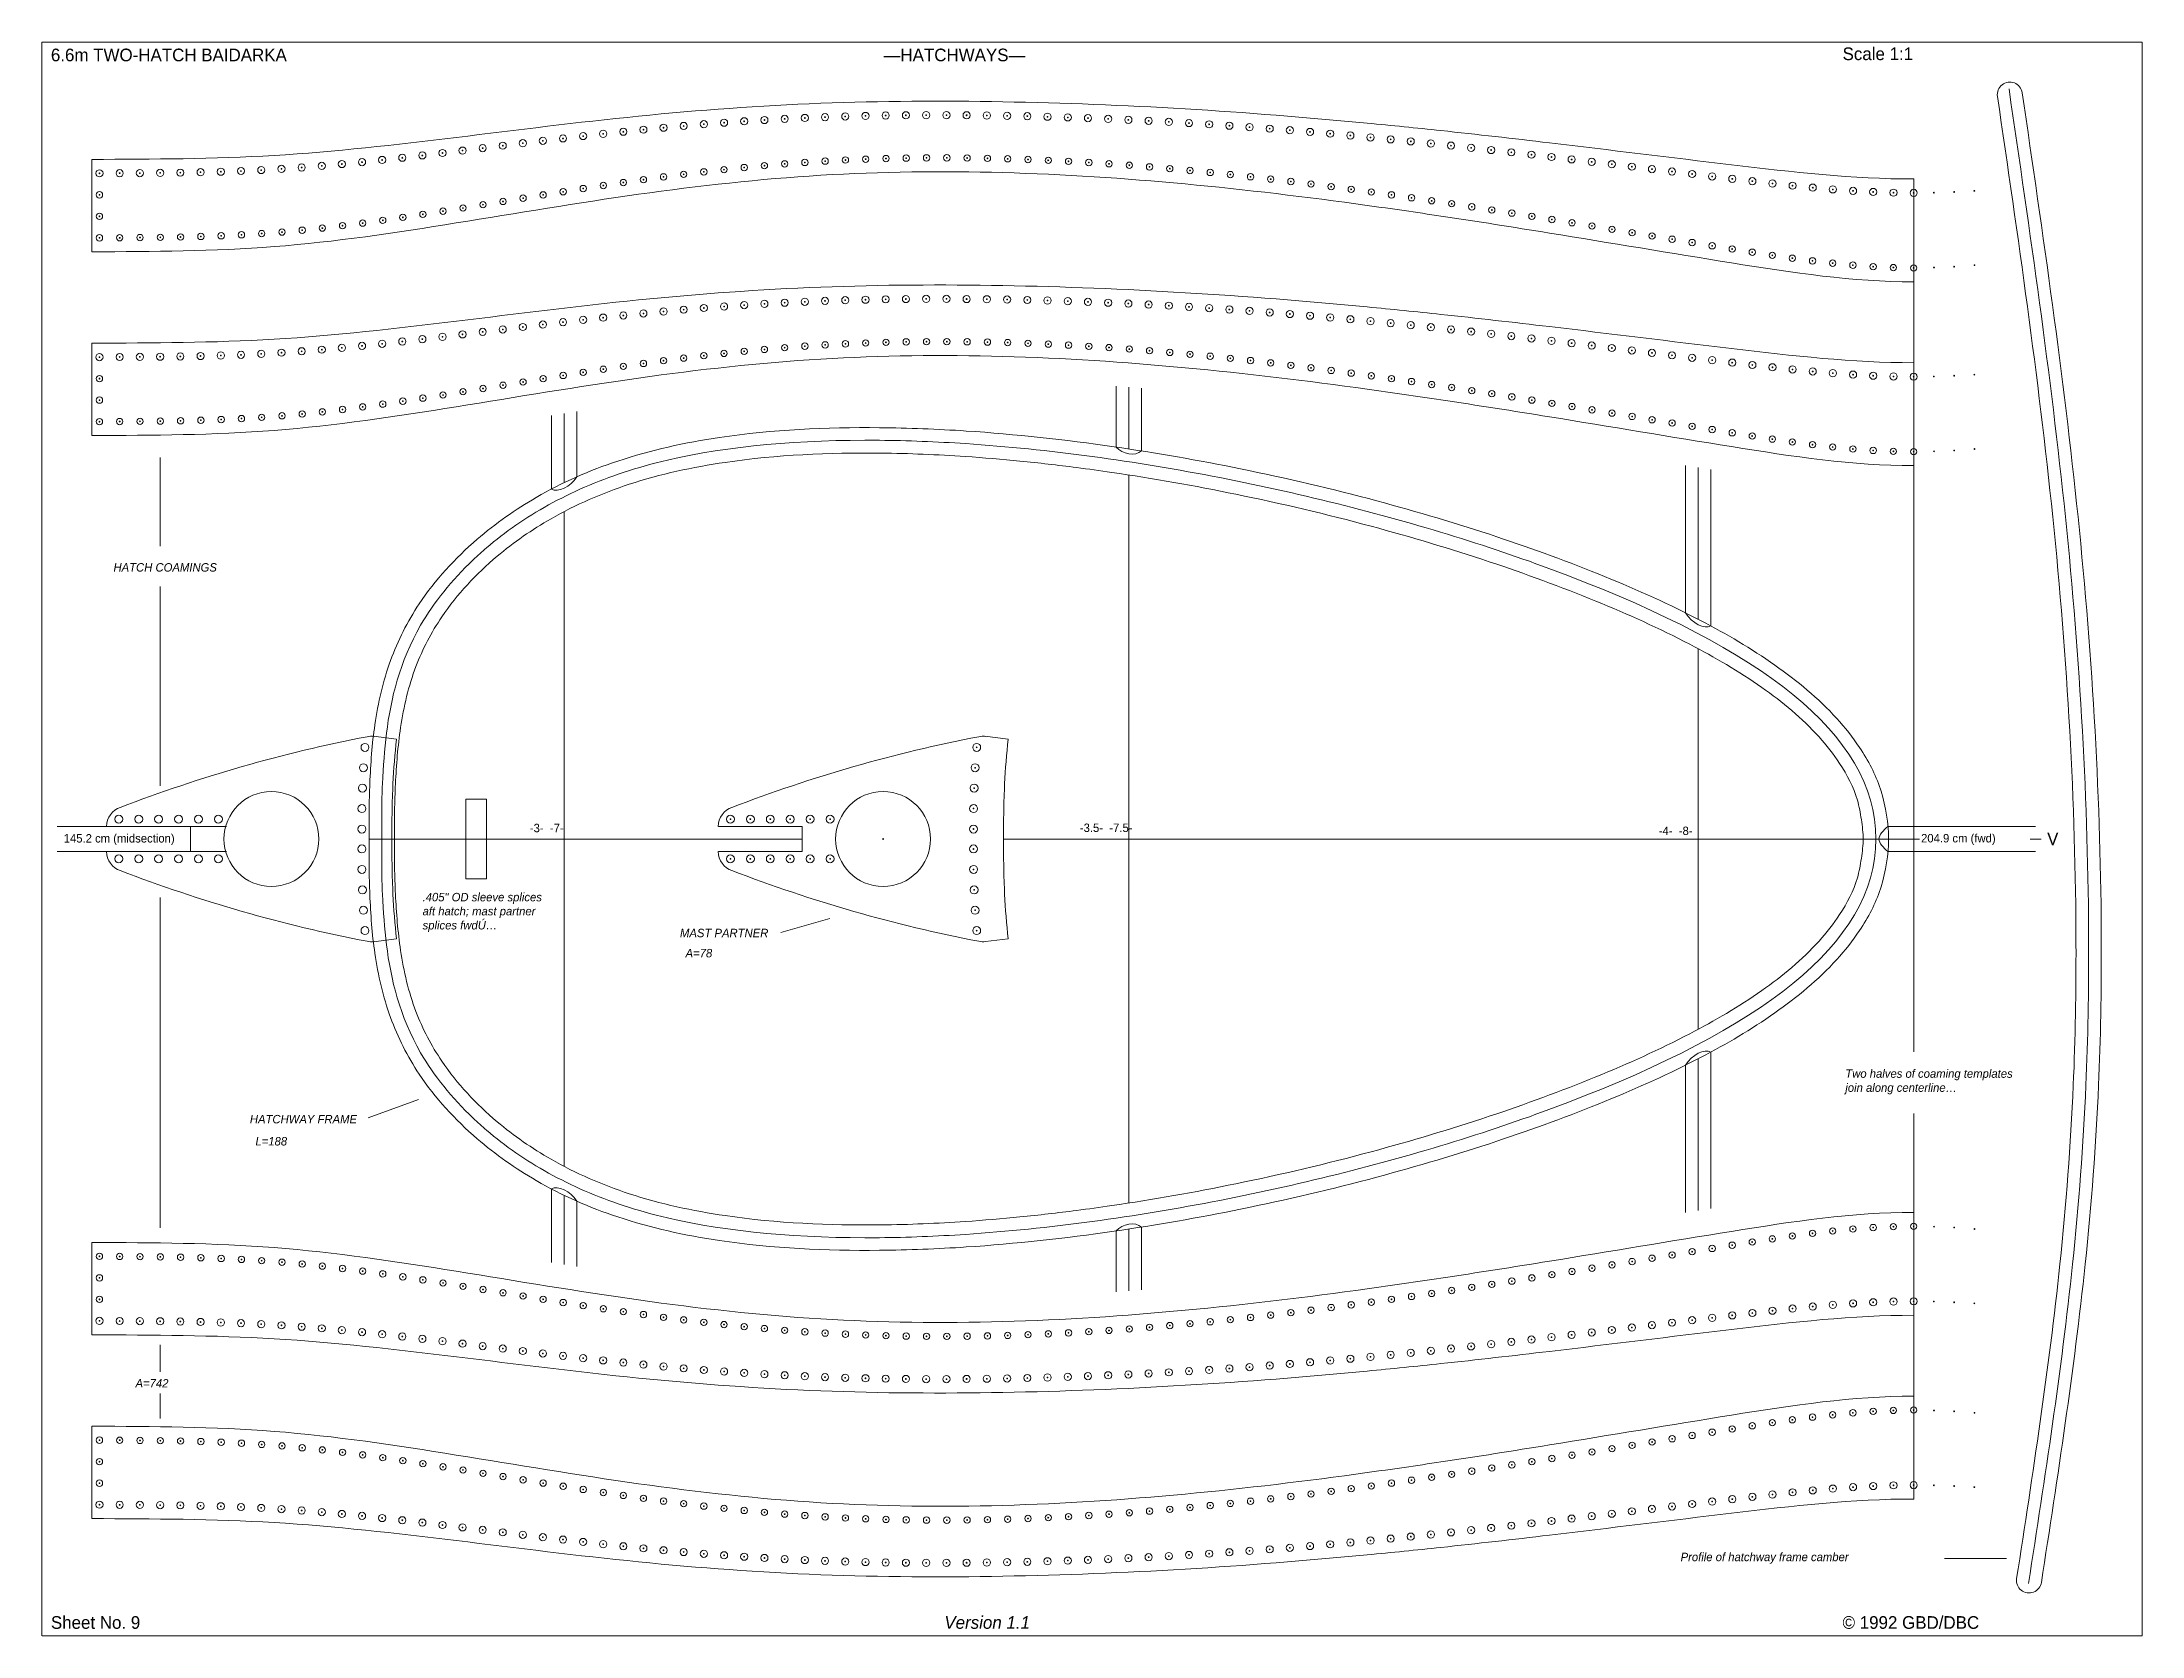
# Model space of a CAD drawing. Header units: inches. Extents: x -17.5 to 24, y -16 to 15.5.
import ezdxf

# ---------------------------------------------------------------- set-up
doc = ezdxf.new("R2010")
doc.units = ezdxf.units.IN
doc.header["$MEASUREMENT"] = 0
for name, color, linetype in [('Centers', 7, 'Continuous'), ('Hatchways', 7, 'Continuous'), ('Partner', 7, 'Continuous'), ('Plan', 7, 'Continuous'), ('Stern', 7, 'Continuous'), ('Stringers', 7, 'Continuous'), ('Text', 7, 'Continuous')]:
    doc.layers.add(name, color=color, linetype=linetype)

msp = doc.modelspace()

# ---------------------------------------------------------------- texts
at = {"layer": 'Partner', "color": 7, "lineweight": 9, "char_height": 0.16667, "attachment_point": 1}
for s, insert, width in [('{\\C7;\\l\\Fplotter|b0|i1|c01|p34;A=78\\P}', (-4.807, -2.397), 1.73304), ('{\\C7;\\l\\Fplotter|b0|i1|c01|p34;L=188\\P}', (-13.307, -6.115), 2.0889), ('{\\C7;\\l\\Fplotter|b0|i1|c01|p34;A=742\\P}', (-15.677, -10.897), 1.08828)]:
    msp.add_mtext(s, dxfattribs=dict(at, insert=insert, width=width))
at = {"layer": 'Plan', "color": 7, "lineweight": 9, "char_height": 0.25, "width": 6.125, "attachment_point": 1}
for s, insert in [('{\\C7;\\l\\Fplotter|b0|i0|c00|p34;\\H1.00x; 6.6m TWO-HATCH BAIDARKA\\P}', (-17.442, 15.394)), ('{\\C7;\\l\\Fplotter|b0|i0|c00|p34;\\H1.00x;Scale 1:1 \\P}', (18.058, 15.417)), ('{\\C7;\\l\\Fplotter|b0|i0|c00|p34; Sheet No. 9\\P}', (-17.442, -15.583)), ('{\\C7;\\l\\Fplotter|b0|i1|c01|p34;Version 1.1\\P}', (0.308, -15.583)), ('{\\C7;\\l\\Fplotter|b0|i0|c00|p34;\\H1.00x;© 1992 GBD/DBC \\P}', (18.058, -15.583))]:
    msp.add_mtext(s, dxfattribs=dict(at, insert=insert))
at = {"layer": 'Plan', "color": 7, "lineweight": 25, "insert": (-0.895, 15.394), "char_height": 0.25, "width": 8.225, "attachment_point": 1}
msp.add_mtext('{\\C7;\\l\\Fplotter|b0|i0|c00|p34;\\H1.00x;—HATCHWAYS—\\P}', dxfattribs=at)
at = {"layer": 'Stern', "color": 7, "lineweight": 9, "char_height": 0.16667, "attachment_point": 1}
for s, insert, width in [('{\\C7;\\l\\Fplotter|b0|i0|c00|p34;-3-  -7-\\P}', (-7.884, 0.075), 1.46562), ('{\\C7;\\l\\Fplotter|b0|i0|c00|p34;\\H1.00x;-3.5-  -7.5-\\P}', (2.985, 0.08), 1.99934), ('{\\C7;\\l\\Fplotter|b0|i0|c00|p34;\\H1.00x;-4-  -8-\\P}', (14.425, 0.02), 1.61154)]:
    msp.add_mtext(s, dxfattribs=dict(at, insert=insert, width=width))
at = {"layer": 'Text', "color": 7, "lineweight": 9, "attachment_point": 1}
for s, insert, char_height, width in [('{\\C7;\\l\\Fplotter|b0|i1|c01|p34;HATCH COAMINGS\\P}', (-16.112, 5.226), 0.16667, 3.10625), ('{\\C7;\\l\\Fplotter|b0|i0|c00|p34;145.2 cm (midsection)\\P}', (-17.096, -0.128), 0.16667, 3.24443), ('{\\C7;\\l\\Fplotter|b0|i0|c00|p34;\\H1.00x; 204.9 cm (fwd)\\P}', (19.547, -0.126), 0.16667, 2.3254), ('{\\C7;\\l\\Fplotter|b0|i0|c00|p34;\\H1.00x;V\\P}', (22.1, -0.097), 0.25, 0.28908), ('{\\C7;\\l\\Fplotter|b0|i1|c01|p34;.405" OD sleeve splices aft hatch; mast partner splices fwdÚ… \\P}', (-10.004, -1.29), 0.16667, 2.58125), ('{\\C7;\\l\\Fplotter|b0|i1|c01|p34;MAST PARTNER\\P}', (-4.917, -1.999), 0.16667, 2.64688), ('{\\C7;\\l\\Fplotter|b0|i1|c01|p34;\\H1.00x;Two halves of coaming templates join along centerline…\\P}', (18.112, -4.777), 0.16667, 3.44734), ('{\\C7;\\l\\Fplotter|b0|i1|c01|p34;\\H1.00x;HATCHWAY FRAME\\P}', (-13.417, -5.678), 0.16667, 2.77813), ('{\\C7;\\l\\Fplotter|b0|i1|c01|p34;Profile of hatchway frame camber\\P}', (14.857, -14.33), 0.16667, 6.02185)]:
    msp.add_mtext(s, dxfattribs=dict(at, insert=insert, char_height=char_height, width=width))

# ---------------------------------------------------------------- linework, layer by layer
at = {"layer": 'Centers', "color": 7, "lineweight": 9}
for p, q in [((-9.149, 0.562), (-8.744, 0.562)), ((-9.149, -0.225), (-9.149, 0.562)), ((-10.561, -0.225), (-11.061, -0.226)), ((-9.149, -0.225), (-9.149, -1.012)), ((-9.149, -1.012), (-8.744, -1.012))]:
    msp.add_line(p, q, dxfattribs=at)
for centre in [(-6.435, 13.71), (-6.037, 13.752), (-5.64, 13.793), (-5.242, 13.831), (-4.844, 13.866), (-4.445, 13.9), (-4.046, 13.93), (-3.648, 13.958), (-3.249, 13.983), (-2.849, 14.005), (-2.45, 14.024), (-2.051, 14.04), (-1.651, 14.054), (-1.251, 14.064), (-0.852, 14.072), (-0.452, 14.077), (-0.052, 14.079), (0.348, 14.079), (0.747, 14.077), (1.147, 14.073), (1.547, 14.066), (1.947, 14.058), (2.346, 14.048), (2.746, 14.035), (3.145, 14.021), (3.545, 14.005), (3.944, 13.987), (4.344, 13.968), (4.743, 13.946), (5.142, 13.923), (5.541, 13.898), (5.94, 13.871), (6.339, 13.842), (6.737, 13.812), (7.136, 13.781), (7.534, 13.748), (7.933, 13.713), (-10.008, 13.284), (-9.611, 13.331), (-9.214, 13.379), (-8.817, 13.428), (-8.42, 13.476), (-8.023, 13.525), (-7.626, 13.573), (-7.229, 13.62), (-6.832, 13.666), (8.331, 13.677), (8.729, 13.639), (9.127, 13.601), (9.524, 13.561), (9.922, 13.519), (10.32, 13.477), (10.717, 13.434), (11.114, 13.39), (11.512, 13.345), (11.909, 13.299), (-16.39, 12.93), (-15.99, 12.932), (-15.59, 12.934), (-15.19, 12.938), (-14.791, 12.943), (-14.391, 12.951), (-13.991, 12.962), (-13.592, 12.976), (-13.192, 12.994), (-12.793, 13.017), (-12.394, 13.045), (-11.996, 13.077), (-11.598, 13.113), (-11.2, 13.152), (-10.802, 13.194), (-10.405, 13.238), (-5.242, 12.859), (-4.844, 12.91), (-4.446, 12.958), (-4.047, 13.003), (-3.648, 13.044), (-3.249, 13.082), (-2.849, 13.116), (-2.449, 13.145), (-2.049, 13.171), (-1.648, 13.192), (-1.248, 13.209), (-0.847, 13.222), (-0.446, 13.23), (-0.045, 13.235), (0.356, 13.236), (0.757, 13.233), (1.159, 13.227), (1.559, 13.217), (1.96, 13.203), (2.361, 13.186), (2.762, 13.167), (3.162, 13.144), (3.562, 13.118), (3.962, 13.089), (4.362, 13.057), (4.762, 13.023), (5.161, 12.986), (5.561, 12.947), (5.959, 12.905), (6.358, 12.862), (12.306, 13.252), (12.703, 13.205), (13.1, 13.157), (13.497, 13.109), (13.894, 13.061), (14.291, 13.013), (14.687, 12.965), (15.084, 12.916), (15.481, 12.868), (-16.39, 12.505), (-7.622, 12.503), (-7.226, 12.566), (-6.83, 12.629), (-6.433, 12.689), (-6.036, 12.748), (-5.639, 12.805), (6.757, 12.816), (7.155, 12.768), (7.553, 12.719), (7.951, 12.667), (8.348, 12.614), (8.746, 12.56), (9.143, 12.504), (9.54, 12.447), (15.878, 12.821), (16.275, 12.774), (16.672, 12.729), (17.07, 12.686), (17.468, 12.647), (17.866, 12.612), (18.265, 12.583), (18.664, 12.562), (19.064, 12.548), (19.463, 12.543), (19.863, 12.548), (20.263, 12.562), (20.662, 12.583), (-16.39, 12.08), (-10.394, 12.059), (-9.998, 12.119), (-9.601, 12.182), (-9.205, 12.245), (-8.809, 12.31), (-8.414, 12.374), (-8.018, 12.439), (9.937, 12.388), (10.333, 12.329), (10.73, 12.268), (11.126, 12.206), (11.522, 12.144), (11.918, 12.081), (-16.39, 11.655), (-15.989, 11.657), (-15.588, 11.66), (-15.187, 11.665), (-14.786, 11.672), (-14.385, 11.682), (-13.984, 11.696), (-13.583, 11.715), (-13.183, 11.739), (-12.783, 11.769), (-12.383, 11.806), (-11.984, 11.848), (-11.586, 11.895), (-11.188, 11.946), (-10.791, 12.001), (12.314, 12.017), (12.71, 11.953), (13.106, 11.888), (13.502, 11.823), (13.898, 11.757), (14.293, 11.692), (14.689, 11.627), (15.085, 11.562), (15.481, 11.498), (15.877, 11.434), (16.273, 11.371), (16.669, 11.31), (17.066, 11.252), (17.464, 11.2), (17.862, 11.154), (18.262, 11.115), (18.662, 11.086), (19.062, 11.067), (19.463, 11.06), (19.864, 11.067), (20.265, 11.086), (20.665, 11.115), (-2.849, 10.373), (-2.45, 10.392), (-2.051, 10.409), (-1.651, 10.422), (-1.251, 10.432), (-0.852, 10.44), (-0.452, 10.445), (-0.052, 10.448), (0.348, 10.448), (0.747, 10.445), (1.147, 10.441), (1.547, 10.435), (1.947, 10.426), (2.346, 10.416), (2.746, 10.404), (3.145, 10.389), (3.545, 10.373), (-7.229, 9.988), (-6.832, 10.034), (-6.435, 10.078), (-6.037, 10.121), (-5.64, 10.161), (-5.242, 10.199), (-4.844, 10.235), (-4.445, 10.268), (-4.046, 10.298), (-3.648, 10.326), (-3.249, 10.351), (3.944, 10.356), (4.344, 10.336), (4.743, 10.314), (5.142, 10.291), (5.541, 10.266), (5.94, 10.239), (6.339, 10.211), (6.737, 10.181), (7.136, 10.149), (7.534, 10.116), (7.933, 10.081), (8.331, 10.045), (8.729, 10.008), (9.127, 9.969), (-10.802, 9.562), (-10.405, 9.606), (-10.008, 9.652), (-9.611, 9.699), (-9.214, 9.747), (-8.817, 9.796), (-8.42, 9.845), (-8.023, 9.893), (-7.626, 9.941), (-2.049, 9.539), (-1.648, 9.56), (-1.248, 9.577), (-0.847, 9.59), (-0.446, 9.599), (-0.045, 9.603), (0.356, 9.604), (0.757, 9.601), (1.159, 9.595), (1.559, 9.585), (1.96, 9.571), (2.361, 9.555), (9.524, 9.929), (9.922, 9.888), (10.32, 9.845), (10.717, 9.802), (11.114, 9.758), (11.512, 9.713), (11.909, 9.667), (12.306, 9.62), (12.703, 9.573), (-16.39, 9.298), (-15.99, 9.3), (-15.59, 9.302), (-15.19, 9.306), (-14.791, 9.311), (-14.391, 9.319), (-13.991, 9.33), (-13.592, 9.344), (-13.192, 9.363), (-12.793, 9.386), (-12.394, 9.413), (-11.996, 9.445), (-11.598, 9.481), (-11.2, 9.52), (-5.639, 9.173), (-5.242, 9.227), (-4.844, 9.278), (-4.446, 9.326), (-4.047, 9.371), (-3.648, 9.412), (-3.249, 9.45), (-2.849, 9.484), (-2.449, 9.514), (2.762, 9.535), (3.162, 9.512), (3.562, 9.486), (3.962, 9.457), (4.362, 9.425), (4.762, 9.391), (5.161, 9.354), (5.561, 9.315), (5.959, 9.274), (6.358, 9.23), (6.757, 9.184), (7.155, 9.136), (13.1, 9.526), (13.497, 9.478), (13.894, 9.43), (14.291, 9.381), (14.687, 9.333), (15.084, 9.285), (15.481, 9.237), (15.878, 9.189), (16.275, 9.142), (-16.39, 8.873), (-8.414, 8.742), (-8.018, 8.807), (-7.622, 8.871), (-7.226, 8.935), (-6.83, 8.997), (-6.433, 9.058), (-6.036, 9.116), (7.553, 9.087), (7.951, 9.035), (8.348, 8.982), (8.746, 8.928), (9.143, 8.872), (9.54, 8.815), (9.937, 8.756), (16.672, 9.097), (17.07, 9.054), (17.468, 9.015), (17.866, 8.98), (18.265, 8.952), (18.664, 8.93), (19.064, 8.916), (19.463, 8.911), (19.863, 8.916), (20.263, 8.93), (20.662, 8.952), (-16.39, 8.448), (-11.188, 8.314), (-10.791, 8.369), (-10.394, 8.427), (-9.998, 8.488), (-9.601, 8.55), (-9.205, 8.614), (-8.809, 8.678), (10.333, 8.697), (10.73, 8.636), (11.126, 8.575), (11.522, 8.512), (11.918, 8.449), (12.314, 8.385), (12.71, 8.321), (-16.39, 8.023), (-15.989, 8.025), (-15.588, 8.028), (-15.187, 8.033), (-14.786, 8.04), (-14.385, 8.05), (-13.984, 8.064), (-13.583, 8.083), (-13.183, 8.107), (-12.783, 8.138), (-12.383, 8.174), (-11.984, 8.216), (-11.586, 8.263), (13.106, 8.256), (13.502, 8.191), (13.898, 8.126), (14.293, 8.06), (14.689, 7.995), (15.085, 7.93), (15.481, 7.866), (15.877, 7.802), (16.273, 7.739), (16.669, 7.678), (17.066, 7.621), (17.464, 7.568), (17.862, 7.522), (18.262, 7.483), (20.665, 7.483), (18.662, 7.454), (19.062, 7.435), (19.463, 7.429), (19.864, 7.435), (20.265, 7.454), (0.946, 1.586), (0.915, 1.183), (0.896, 0.78), (-3.92, 0.167), (-3.526, 0.167), (-3.132, 0.167), (-2.739, 0.167), (-2.345, 0.167), (-1.951, 0.167), (0.885, 0.376), (-0.903, -0.225), (0.883, -0.028)]:
    msp.add_circle(centre, 0.00787, dxfattribs=at)
at = {"layer": 'Centers', "color": 7, "lineweight": 9, "extrusion": (0, 0, -1)}
for centre in [(-0.883, -0.422), (3.92, -0.617), (3.526, -0.617), (3.132, -0.617), (2.739, -0.617), (2.345, -0.617), (1.951, -0.617), (-0.885, -0.826), (-0.896, -1.23), (-0.915, -1.633), (-0.946, -2.036), (-19.062, -7.885), (-19.463, -7.879), (-19.864, -7.885), (-15.877, -8.252), (-16.273, -8.189), (-16.669, -8.128), (-17.066, -8.071), (-17.464, -8.018), (-17.862, -7.972), (-18.262, -7.933), (-18.662, -7.904), (-20.265, -7.904), (-20.665, -7.933), (16.39, -8.473), (15.989, -8.475), (15.588, -8.478), (15.187, -8.483), (14.786, -8.49), (14.385, -8.5), (13.984, -8.514), (13.583, -8.533), (13.183, -8.557), (12.783, -8.588), (12.383, -8.624), (11.984, -8.666), (11.586, -8.713), (-13.106, -8.706), (-13.502, -8.641), (-13.898, -8.576), (-14.293, -8.51), (-14.689, -8.445), (-15.085, -8.38), (-15.481, -8.316), (16.39, -8.898), (11.188, -8.764), (10.791, -8.819), (10.394, -8.877), (9.998, -8.938), (9.601, -9), (9.205, -9.064), (8.809, -9.128), (-10.73, -9.086), (-11.126, -9.025), (-11.522, -8.962), (-11.918, -8.899), (-12.314, -8.835), (-12.71, -8.771), (16.39, -9.323), (8.414, -9.192), (8.018, -9.257), (7.622, -9.321), (7.226, -9.385), (6.83, -9.447), (6.433, -9.508), (-7.553, -9.537), (-7.951, -9.485), (-8.348, -9.432), (-8.746, -9.378), (-9.143, -9.322), (-9.54, -9.265), (-9.937, -9.206), (-10.333, -9.147), (-16.672, -9.547), (-17.07, -9.504), (-17.468, -9.465), (-17.866, -9.43), (-18.265, -9.402), (-18.664, -9.38), (-19.064, -9.366), (-19.463, -9.361), (-19.863, -9.366), (-20.263, -9.38), (-20.662, -9.402), (16.39, -9.748), (15.99, -9.75), (15.59, -9.752), (15.19, -9.756), (14.791, -9.761), (14.391, -9.769), (13.991, -9.78), (13.592, -9.794), (13.192, -9.813), (12.793, -9.836), (12.394, -9.863), (11.996, -9.895), (11.598, -9.931), (6.036, -9.566), (5.639, -9.623), (5.242, -9.677), (4.844, -9.728), (4.446, -9.776), (4.047, -9.821), (3.648, -9.862), (3.249, -9.9), (2.849, -9.934), (2.449, -9.964), (-3.162, -9.962), (-3.562, -9.936), (-3.962, -9.907), (-4.362, -9.875), (-4.762, -9.841), (-5.161, -9.804), (-5.561, -9.765), (-5.959, -9.724), (-6.358, -9.68), (-6.757, -9.634), (-7.155, -9.586), (-13.497, -9.928), (-13.894, -9.88), (-14.291, -9.831), (-14.687, -9.783), (-15.084, -9.735), (-15.481, -9.687), (-15.878, -9.639), (-16.275, -9.592), (11.2, -9.97), (10.802, -10.012), (10.405, -10.056), (10.008, -10.102), (9.611, -10.149), (9.214, -10.197), (8.817, -10.246), (8.42, -10.295), (8.023, -10.343), (2.049, -9.989), (1.648, -10.01), (1.248, -10.027), (0.847, -10.04), (0.446, -10.049), (0.045, -10.053), (-0.356, -10.054), (-0.757, -10.051), (-1.159, -10.045), (-1.559, -10.035), (-1.96, -10.021), (-2.361, -10.005), (-2.762, -9.985), (-9.524, -10.379), (-9.922, -10.338), (-10.32, -10.295), (-10.717, -10.252), (-11.114, -10.208), (-11.512, -10.163), (-11.909, -10.117), (-12.306, -10.07), (-12.703, -10.023), (-13.1, -9.976), (7.626, -10.391), (7.229, -10.438), (6.832, -10.484), (6.435, -10.528), (6.037, -10.571), (5.64, -10.611), (5.242, -10.649), (4.844, -10.685), (4.445, -10.718), (4.046, -10.748), (3.648, -10.776), (-4.344, -10.786), (-4.743, -10.764), (-5.142, -10.741), (-5.541, -10.716), (-5.94, -10.689), (-6.339, -10.661), (-6.737, -10.631), (-7.136, -10.599), (-7.534, -10.566), (-7.933, -10.531), (-8.331, -10.495), (-8.729, -10.458), (-9.127, -10.419), (3.249, -10.801), (2.849, -10.823), (2.45, -10.842), (2.051, -10.859), (1.651, -10.872), (1.251, -10.882), (0.852, -10.89), (0.452, -10.895), (0.052, -10.898), (-0.348, -10.898), (-0.747, -10.895), (-1.147, -10.891), (-1.547, -10.885), (-1.947, -10.876), (-2.346, -10.866), (-2.746, -10.854), (-3.145, -10.839), (-3.545, -10.823), (-3.944, -10.806), (-17.862, -11.604), (-18.262, -11.565), (-18.662, -11.536), (-19.062, -11.517), (-19.463, -11.51), (-19.864, -11.517), (-20.265, -11.536), (-20.665, -11.565), (-15.085, -12.012), (-15.481, -11.948), (-15.877, -11.884), (-16.273, -11.821), (-16.669, -11.76), (-17.066, -11.702), (-17.464, -11.65), (16.39, -12.105), (15.989, -12.107), (15.588, -12.11), (15.187, -12.115), (14.786, -12.122), (14.385, -12.132), (13.984, -12.146), (13.583, -12.165), (13.183, -12.189), (12.783, -12.219), (12.383, -12.256), (11.984, -12.298), (11.586, -12.345), (11.188, -12.396), (10.791, -12.451), (-12.71, -12.403), (-13.106, -12.338), (-13.502, -12.273), (-13.898, -12.207), (-14.293, -12.142), (-14.689, -12.077), (16.39, -12.53), (10.394, -12.509), (9.998, -12.569), (9.601, -12.632), (9.205, -12.695), (8.809, -12.76), (8.414, -12.824), (-9.937, -12.838), (-10.333, -12.779), (-10.73, -12.718), (-11.126, -12.656), (-11.522, -12.594), (-11.918, -12.531), (-12.314, -12.467), (16.39, -12.955), (8.018, -12.889), (7.622, -12.953), (7.226, -13.016), (6.83, -13.079), (6.433, -13.139), (6.036, -13.198), (5.639, -13.255), (-6.757, -13.266), (-7.155, -13.218), (-7.553, -13.169), (-7.951, -13.117), (-8.348, -13.064), (-8.746, -13.01), (-9.143, -12.954), (-9.54, -12.897), (-15.878, -13.271), (-16.275, -13.224), (-16.672, -13.179), (-17.07, -13.136), (-17.468, -13.097), (-17.866, -13.062), (-18.265, -13.033), (-18.664, -13.012), (-19.064, -12.998), (-19.463, -12.993), (-19.863, -12.998), (-20.263, -13.012), (-20.662, -13.033), (16.39, -13.38), (15.99, -13.382), (15.59, -13.384), (15.19, -13.388), (14.791, -13.393), (14.391, -13.401), (13.991, -13.412), (13.592, -13.426), (13.192, -13.444), (12.793, -13.467), (12.394, -13.495), (11.996, -13.527), (11.598, -13.563), (11.2, -13.602), (10.802, -13.644), (10.405, -13.688), (5.242, -13.309), (4.844, -13.36), (4.446, -13.408), (4.047, -13.453), (3.648, -13.494), (3.249, -13.532), (2.849, -13.566), (2.449, -13.595), (2.049, -13.621), (1.648, -13.642), (1.248, -13.659), (0.847, -13.672), (0.446, -13.68), (0.045, -13.685), (-0.356, -13.686), (-0.757, -13.683), (-1.159, -13.677), (-1.559, -13.667), (-1.96, -13.653), (-2.361, -13.636), (-2.762, -13.617), (-3.162, -13.594), (-3.562, -13.568), (-3.962, -13.539), (-4.362, -13.507), (-4.762, -13.473), (-5.161, -13.436), (-5.561, -13.397), (-5.959, -13.355), (-6.358, -13.312), (-12.306, -13.702), (-12.703, -13.655), (-13.1, -13.607), (-13.497, -13.559), (-13.894, -13.511), (-14.291, -13.463), (-14.687, -13.415), (-15.084, -13.366), (-15.481, -13.318), (10.008, -13.734), (9.611, -13.781), (9.214, -13.829), (8.817, -13.878), (8.42, -13.926), (8.023, -13.975), (7.626, -14.023), (7.229, -14.07), (6.832, -14.116), (-8.729, -14.089), (-9.127, -14.051), (-9.524, -14.011), (-9.922, -13.969), (-10.32, -13.927), (-10.717, -13.884), (-11.114, -13.84), (-11.512, -13.795), (-11.909, -13.749), (6.435, -14.16), (6.037, -14.202), (5.64, -14.243), (5.242, -14.281), (4.844, -14.316), (4.445, -14.35), (4.046, -14.38), (3.648, -14.408), (3.249, -14.433), (2.849, -14.455), (2.45, -14.474), (2.051, -14.49), (1.651, -14.504), (1.251, -14.514), (0.852, -14.522), (0.452, -14.527), (0.052, -14.529), (-0.348, -14.529), (-0.747, -14.527), (-1.147, -14.523), (-1.547, -14.516), (-1.947, -14.508), (-2.346, -14.498), (-2.746, -14.485), (-3.145, -14.471), (-3.545, -14.455), (-3.944, -14.437), (-4.344, -14.418), (-4.743, -14.396), (-5.142, -14.373), (-5.541, -14.348), (-5.94, -14.321), (-6.339, -14.292), (-6.737, -14.262), (-7.136, -14.231), (-7.534, -14.198), (-7.933, -14.163), (-8.331, -14.127)]:
    msp.add_circle(centre, 0.00787, dxfattribs=at)
at = {"layer": 'Hatchways', "color": 7, "lineweight": 9}
for p, q in [((-16.537, 13.205), (-16.537, 11.379)), ((19.463, 12.818), (19.463, 10.785)), ((19.463, 10.785), (19.463, -4.433)), ((-16.537, 9.574), (-16.537, 7.747)), ((19.463, -11.235), (19.463, -5.652)), ((-16.537, -10.024), (-16.537, -8.197)), ((19.463, -13.268), (19.463, -11.235)), ((-16.537, -13.655), (-16.537, -11.829))]:
    msp.add_line(p, q, dxfattribs=at)
at = {"layer": 'Hatchways', "color": 7, "lineweight": 9, "extrusion": (0, 0, -1)}
for centre, radius in [((2.051, 14.04), 0.0709), ((1.651, 14.054), 0.0709), ((1.251, 14.064), 0.0709), ((0.852, 14.072), 0.0709), ((0.452, 14.077), 0.0709), ((0.052, 14.079), 0.0709), ((-0.348, 14.079), 0.0709), ((-0.747, 14.077), 0.0709), ((-1.147, 14.073), 0.0709), ((-1.547, 14.066), 0.0709), ((-1.947, 14.058), 0.0709), ((-2.346, 14.048), 0.0709), ((6.832, 13.666), 0.0709), ((6.435, 13.71), 0.0709), ((6.037, 13.752), 0.0709), ((5.64, 13.793), 0.0709), ((5.242, 13.831), 0.0709), ((4.844, 13.866), 0.0709), ((4.445, 13.9), 0.0709), ((4.046, 13.93), 0.0709), ((3.648, 13.958), 0.0709), ((3.249, 13.983), 0.0709), ((2.849, 14.005), 0.0709), ((2.45, 14.024), 0.0709), ((-2.746, 14.035), 0.0709), ((-3.145, 14.021), 0.0709), ((-3.545, 14.005), 0.0709), ((-3.944, 13.987), 0.0709), ((-4.344, 13.968), 0.0709), ((-4.743, 13.946), 0.0709), ((-5.142, 13.923), 0.0709), ((-5.541, 13.898), 0.0709), ((-5.94, 13.871), 0.0709), ((-6.339, 13.842), 0.0709), ((-6.737, 13.812), 0.0709), ((-7.136, 13.781), 0.0709), ((-7.534, 13.748), 0.0709), ((-7.933, 13.713), 0.0709), ((-8.331, 13.677), 0.0709), ((-8.729, 13.639), 0.0709), ((10.405, 13.238), 0.0709), ((10.008, 13.284), 0.0709), ((9.611, 13.331), 0.0709), ((9.214, 13.379), 0.0709), ((8.817, 13.428), 0.0709), ((8.42, 13.476), 0.0709), ((8.023, 13.525), 0.0709), ((7.626, 13.573), 0.0709), ((7.229, 13.62), 0.0709), ((0.847, 13.222), 0.063), ((0.446, 13.23), 0.063), ((0.045, 13.235), 0.063), ((-0.356, 13.236), 0.063), ((-0.757, 13.233), 0.063), ((-1.159, 13.227), 0.063), ((-9.127, 13.601), 0.0709), ((-9.524, 13.561), 0.0709), ((-9.922, 13.519), 0.0709), ((-10.32, 13.477), 0.0709), ((-10.717, 13.434), 0.0709), ((-11.114, 13.39), 0.0709), ((-11.512, 13.345), 0.0709), ((-11.909, 13.299), 0.0709), ((-12.306, 13.252), 0.0709), ((16.39, 12.93), 0.0709), ((15.99, 12.932), 0.0709), ((15.59, 12.934), 0.0709), ((15.19, 12.938), 0.0709), ((14.791, 12.943), 0.0709), ((14.391, 12.951), 0.0709), ((13.991, 12.962), 0.0709), ((13.592, 12.976), 0.0709), ((13.192, 12.994), 0.0709), ((12.793, 13.017), 0.0709), ((12.394, 13.045), 0.0709), ((11.996, 13.077), 0.0709), ((11.598, 13.113), 0.0709), ((11.2, 13.152), 0.0709), ((10.802, 13.194), 0.0709), ((5.639, 12.805), 0.063), ((5.242, 12.859), 0.063), ((4.844, 12.91), 0.063), ((4.446, 12.958), 0.063), ((4.047, 13.003), 0.063), ((3.648, 13.044), 0.063), ((3.249, 13.082), 0.063), ((2.849, 13.116), 0.063), ((2.449, 13.145), 0.063), ((2.049, 13.171), 0.063), ((1.648, 13.192), 0.063), ((1.248, 13.209), 0.063), ((-1.559, 13.217), 0.063), ((-1.96, 13.203), 0.063), ((-2.361, 13.186), 0.063), ((-2.762, 13.167), 0.063), ((-3.162, 13.144), 0.063), ((-3.562, 13.118), 0.063), ((-3.962, 13.089), 0.063), ((-4.362, 13.057), 0.063), ((-4.762, 13.023), 0.063), ((-5.161, 12.986), 0.063), ((-5.561, 12.947), 0.063), ((-5.959, 12.905), 0.063), ((-6.358, 12.862), 0.063), ((-6.757, 12.816), 0.063), ((-12.703, 13.205), 0.0709), ((-13.1, 13.157), 0.0709), ((-13.497, 13.109), 0.0709), ((-13.894, 13.061), 0.0709), ((-14.291, 13.013), 0.0709), ((-14.687, 12.965), 0.0709), ((-15.084, 12.916), 0.0709), ((-15.481, 12.868), 0.0709), ((-15.878, 12.821), 0.0709), ((16.39, 12.505), 0.063), ((8.018, 12.439), 0.063), ((7.622, 12.503), 0.063), ((7.226, 12.566), 0.063), ((6.83, 12.629), 0.063), ((6.433, 12.689), 0.063), ((6.036, 12.748), 0.063), ((-7.155, 12.768), 0.063), ((-7.553, 12.719), 0.063), ((-7.951, 12.667), 0.063), ((-8.348, 12.614), 0.063), ((-8.746, 12.56), 0.063), ((-9.143, 12.504), 0.063), ((-9.54, 12.447), 0.063), ((-9.937, 12.388), 0.063), ((-16.275, 12.774), 0.0709), ((-16.672, 12.729), 0.0709), ((-17.07, 12.686), 0.0709), ((-17.468, 12.647), 0.0709), ((-17.866, 12.612), 0.0709), ((-18.265, 12.583), 0.0709), ((-18.664, 12.562), 0.0709), ((-19.064, 12.548), 0.0709), ((16.39, 12.08), 0.063), ((10.791, 12.001), 0.063), ((10.394, 12.059), 0.063), ((9.998, 12.119), 0.063), ((9.601, 12.182), 0.063), ((9.205, 12.245), 0.063), ((8.809, 12.31), 0.063), ((8.414, 12.374), 0.063), ((-10.333, 12.329), 0.063), ((-10.73, 12.268), 0.063), ((-11.126, 12.206), 0.063), ((-11.522, 12.144), 0.063), ((-11.918, 12.081), 0.063), ((-12.314, 12.017), 0.063), ((16.39, 11.655), 0.063), ((15.989, 11.657), 0.063), ((15.588, 11.66), 0.063), ((15.187, 11.665), 0.063), ((14.786, 11.672), 0.063), ((14.385, 11.682), 0.063), ((13.984, 11.696), 0.063), ((13.583, 11.715), 0.063), ((13.183, 11.739), 0.063), ((12.783, 11.769), 0.063), ((12.383, 11.806), 0.063), ((11.984, 11.848), 0.063), ((11.586, 11.895), 0.063), ((11.188, 11.946), 0.063), ((-12.71, 11.953), 0.063), ((-13.106, 11.888), 0.063), ((-13.502, 11.823), 0.063), ((-13.898, 11.757), 0.063), ((-14.293, 11.692), 0.063), ((-14.689, 11.627), 0.063), ((-15.085, 11.562), 0.063), ((-15.481, 11.498), 0.063), ((-15.877, 11.434), 0.063), ((-16.273, 11.371), 0.063), ((-16.669, 11.31), 0.063), ((-17.066, 11.252), 0.063), ((-17.464, 11.2), 0.063), ((-17.862, 11.154), 0.063), ((-18.262, 11.115), 0.063), ((-18.662, 11.086), 0.063), ((-19.062, 11.067), 0.063), ((3.648, 10.326), 0.0709), ((3.249, 10.351), 0.0709), ((2.849, 10.373), 0.0709), ((2.45, 10.392), 0.0709), ((2.051, 10.409), 0.0709), ((1.651, 10.422), 0.0709), ((1.251, 10.432), 0.0709), ((0.852, 10.44), 0.0709), ((0.452, 10.445), 0.0709), ((0.052, 10.448), 0.0709), ((-0.348, 10.448), 0.0709), ((-0.747, 10.445), 0.0709), ((-1.147, 10.441), 0.0709), ((-1.547, 10.435), 0.0709), ((-1.947, 10.426), 0.0709), ((-2.346, 10.416), 0.0709), ((-2.746, 10.404), 0.0709), ((-3.145, 10.389), 0.0709), ((-3.545, 10.373), 0.0709), ((-3.944, 10.356), 0.0709), ((-4.344, 10.336), 0.0709), ((-4.743, 10.314), 0.0709), ((8.023, 9.893), 0.0709), ((7.626, 9.941), 0.0709), ((7.229, 9.988), 0.0709), ((6.832, 10.034), 0.0709), ((6.435, 10.078), 0.0709), ((6.037, 10.121), 0.0709), ((5.64, 10.161), 0.0709), ((5.242, 10.199), 0.0709), ((4.844, 10.235), 0.0709), ((4.445, 10.268), 0.0709), ((4.046, 10.298), 0.0709), ((-5.142, 10.291), 0.0709), ((-5.541, 10.266), 0.0709), ((-5.94, 10.239), 0.0709), ((-6.339, 10.211), 0.0709), ((-6.737, 10.181), 0.0709), ((-7.136, 10.149), 0.0709), ((-7.534, 10.116), 0.0709), ((-7.933, 10.081), 0.0709), ((-8.331, 10.045), 0.0709), ((-8.729, 10.008), 0.0709), ((-9.127, 9.969), 0.0709), ((-9.524, 9.929), 0.0709), ((11.598, 9.481), 0.0709), ((11.2, 9.52), 0.0709), ((10.802, 9.562), 0.0709), ((10.405, 9.606), 0.0709), ((10.008, 9.652), 0.0709), ((9.611, 9.699), 0.0709), ((9.214, 9.747), 0.0709), ((8.817, 9.796), 0.0709), ((8.42, 9.845), 0.0709), ((2.849, 9.484), 0.063), ((2.449, 9.514), 0.063), ((2.049, 9.539), 0.063), ((1.648, 9.56), 0.063), ((1.248, 9.577), 0.063), ((0.847, 9.59), 0.063), ((0.446, 9.599), 0.063), ((0.045, 9.603), 0.063), ((-0.356, 9.604), 0.063), ((-0.757, 9.601), 0.063), ((-1.159, 9.595), 0.063), ((-1.559, 9.585), 0.063), ((-1.96, 9.571), 0.063), ((-2.361, 9.555), 0.063), ((-2.762, 9.535), 0.063), ((-3.162, 9.512), 0.063), ((-3.562, 9.486), 0.063), ((-9.922, 9.888), 0.0709), ((-10.32, 9.845), 0.0709), ((-10.717, 9.802), 0.0709), ((-11.114, 9.758), 0.0709), ((-11.512, 9.713), 0.0709), ((-11.909, 9.667), 0.0709), ((-12.306, 9.62), 0.0709), ((-12.703, 9.573), 0.0709), ((-13.1, 9.526), 0.0709), ((-13.497, 9.478), 0.0709), ((16.39, 9.298), 0.0709), ((15.99, 9.3), 0.0709), ((15.59, 9.302), 0.0709), ((15.19, 9.306), 0.0709), ((14.791, 9.311), 0.0709), ((14.391, 9.319), 0.0709), ((13.991, 9.33), 0.0709), ((13.592, 9.344), 0.0709), ((13.192, 9.363), 0.0709), ((12.793, 9.386), 0.0709), ((12.394, 9.413), 0.0709), ((11.996, 9.445), 0.0709), ((6.036, 9.116), 0.063), ((5.639, 9.173), 0.063), ((5.242, 9.227), 0.063), ((4.844, 9.278), 0.063), ((4.446, 9.326), 0.063), ((4.047, 9.371), 0.063), ((3.648, 9.412), 0.063), ((3.249, 9.45), 0.063), ((-3.962, 9.457), 0.063), ((-4.362, 9.425), 0.063), ((-4.762, 9.391), 0.063), ((-5.161, 9.354), 0.063), ((-5.561, 9.315), 0.063), ((-5.959, 9.274), 0.063), ((-6.358, 9.23), 0.063), ((-6.757, 9.184), 0.063), ((-7.155, 9.136), 0.063), ((-7.553, 9.087), 0.063), ((-13.894, 9.43), 0.0709), ((-14.291, 9.381), 0.0709), ((-14.687, 9.333), 0.0709), ((-15.084, 9.285), 0.0709), ((-15.481, 9.237), 0.0709), ((-15.878, 9.189), 0.0709), ((-16.275, 9.142), 0.0709), ((-16.672, 9.097), 0.0709), ((16.39, 8.873), 0.063), ((8.809, 8.678), 0.063), ((8.414, 8.742), 0.063), ((8.018, 8.807), 0.063), ((7.622, 8.871), 0.063), ((7.226, 8.935), 0.063), ((6.83, 8.997), 0.063), ((6.433, 9.058), 0.063), ((-7.951, 9.035), 0.063), ((-8.348, 8.982), 0.063), ((-8.746, 8.928), 0.063), ((-9.143, 8.872), 0.063), ((-9.54, 8.815), 0.063), ((-9.937, 8.756), 0.063), ((-10.333, 8.697), 0.063), ((-17.07, 9.054), 0.0709), ((-17.468, 9.015), 0.0709), ((-17.866, 8.98), 0.0709), ((-18.265, 8.952), 0.0709), ((-18.664, 8.93), 0.0709), ((-19.064, 8.916), 0.0709), ((16.39, 8.448), 0.063), ((11.586, 8.263), 0.063), ((11.188, 8.314), 0.063), ((10.791, 8.369), 0.063), ((10.394, 8.427), 0.063), ((9.998, 8.488), 0.063), ((9.601, 8.55), 0.063), ((9.205, 8.614), 0.063), ((-10.73, 8.636), 0.063), ((-11.126, 8.575), 0.063), ((-11.522, 8.512), 0.063), ((-11.918, 8.449), 0.063), ((-12.314, 8.385), 0.063), ((-12.71, 8.321), 0.063), ((-13.106, 8.256), 0.063), ((16.39, 8.023), 0.063), ((15.989, 8.025), 0.063), ((15.588, 8.028), 0.063), ((15.187, 8.033), 0.063), ((14.786, 8.04), 0.063), ((14.385, 8.05), 0.063), ((13.984, 8.064), 0.063), ((13.583, 8.083), 0.063), ((13.183, 8.107), 0.063), ((12.783, 8.138), 0.063), ((12.383, 8.174), 0.063), ((11.984, 8.216), 0.063), ((-13.502, 8.191), 0.063), ((-13.898, 8.126), 0.063), ((-14.293, 8.06), 0.063), ((-14.689, 7.995), 0.063), ((-15.085, 7.93), 0.063), ((-15.481, 7.866), 0.063), ((-15.877, 7.802), 0.063), ((-16.273, 7.739), 0.063), ((-16.669, 7.678), 0.063), ((-17.066, 7.621), 0.063), ((-17.464, 7.568), 0.063), ((-17.862, 7.522), 0.063), ((-18.262, 7.483), 0.063), ((-18.662, 7.454), 0.063), ((-19.062, 7.435), 0.063), ((-19.463, -7.879), 0.063), ((-19.463, -9.361), 0.0709), ((-19.463, -11.51), 0.063), ((-19.463, -12.993), 0.0709)]:
    msp.add_circle(centre, radius, dxfattribs=at)
at = {"layer": 'Hatchways', "color": 7, "lineweight": 9}
for centre, radius in [((19.463, 12.543), 0.0709), ((19.463, 11.06), 0.063), ((19.463, 8.911), 0.0709), ((19.463, 7.429), 0.063), ((18.262, -7.933), 0.063), ((18.662, -7.904), 0.063), ((19.062, -7.885), 0.063), ((15.481, -8.316), 0.063), ((15.877, -8.252), 0.063), ((16.273, -8.189), 0.063), ((16.669, -8.128), 0.063), ((17.066, -8.071), 0.063), ((17.464, -8.018), 0.063), ((17.862, -7.972), 0.063), ((-16.39, -8.473), 0.063), ((-15.989, -8.475), 0.063), ((-15.588, -8.478), 0.063), ((-15.187, -8.483), 0.063), ((-14.786, -8.49), 0.063), ((-14.385, -8.5), 0.063), ((-13.984, -8.514), 0.063), ((-13.583, -8.533), 0.063), ((-13.183, -8.557), 0.063), ((-12.783, -8.588), 0.063), ((-12.383, -8.624), 0.063), ((-11.984, -8.666), 0.063), ((-11.586, -8.713), 0.063), ((-11.188, -8.764), 0.063), ((12.71, -8.771), 0.063), ((13.106, -8.706), 0.063), ((13.502, -8.641), 0.063), ((13.898, -8.576), 0.063), ((14.293, -8.51), 0.063), ((14.689, -8.445), 0.063), ((15.085, -8.38), 0.063), ((-16.39, -8.898), 0.063), ((-10.791, -8.819), 0.063), ((-10.394, -8.877), 0.063), ((-9.998, -8.938), 0.063), ((-9.601, -9), 0.063), ((-9.205, -9.064), 0.063), ((-8.809, -9.128), 0.063), ((-8.414, -9.192), 0.063), ((10.333, -9.147), 0.063), ((10.73, -9.086), 0.063), ((11.126, -9.025), 0.063), ((11.522, -8.962), 0.063), ((11.918, -8.899), 0.063), ((12.314, -8.835), 0.063), ((-16.39, -9.323), 0.063), ((-8.018, -9.257), 0.063), ((-7.622, -9.321), 0.063), ((-7.226, -9.385), 0.063), ((-6.83, -9.447), 0.063), ((-6.433, -9.508), 0.063), ((-6.036, -9.566), 0.063), ((7.155, -9.586), 0.063), ((7.553, -9.537), 0.063), ((7.951, -9.485), 0.063), ((8.348, -9.432), 0.063), ((8.746, -9.378), 0.063), ((9.143, -9.322), 0.063), ((9.54, -9.265), 0.063), ((9.937, -9.206), 0.063), ((16.275, -9.592), 0.0709), ((16.672, -9.547), 0.0709), ((17.07, -9.504), 0.0709), ((17.468, -9.465), 0.0709), ((17.866, -9.43), 0.0709), ((18.265, -9.402), 0.0709), ((18.664, -9.38), 0.0709), ((19.064, -9.366), 0.0709), ((-16.39, -9.748), 0.0709), ((-15.99, -9.75), 0.0709), ((-15.59, -9.752), 0.0709), ((-15.19, -9.756), 0.0709), ((-14.791, -9.761), 0.0709), ((-14.391, -9.769), 0.0709), ((-13.991, -9.78), 0.0709), ((-13.592, -9.794), 0.0709), ((-13.192, -9.813), 0.0709), ((-12.793, -9.836), 0.0709), ((-12.394, -9.863), 0.0709), ((-11.996, -9.895), 0.0709), ((-11.598, -9.931), 0.0709), ((-11.2, -9.97), 0.0709), ((-10.802, -10.012), 0.0709), ((-5.639, -9.623), 0.063), ((-5.242, -9.677), 0.063), ((-4.844, -9.728), 0.063), ((-4.446, -9.776), 0.063), ((-4.047, -9.821), 0.063), ((-3.648, -9.862), 0.063), ((-3.249, -9.9), 0.063), ((-2.849, -9.934), 0.063), ((-2.449, -9.964), 0.063), ((-2.049, -9.989), 0.063), ((-1.648, -10.01), 0.063), ((1.96, -10.021), 0.063), ((2.361, -10.005), 0.063), ((2.762, -9.985), 0.063), ((3.162, -9.962), 0.063), ((3.562, -9.936), 0.063), ((3.962, -9.907), 0.063), ((4.362, -9.875), 0.063), ((4.762, -9.841), 0.063), ((5.161, -9.804), 0.063), ((5.561, -9.765), 0.063), ((5.959, -9.724), 0.063), ((6.358, -9.68), 0.063), ((6.757, -9.634), 0.063), ((12.703, -10.023), 0.0709), ((13.1, -9.976), 0.0709), ((13.497, -9.928), 0.0709), ((13.894, -9.88), 0.0709), ((14.291, -9.831), 0.0709), ((14.687, -9.783), 0.0709), ((15.084, -9.735), 0.0709), ((15.481, -9.687), 0.0709), ((15.878, -9.639), 0.0709), ((-10.405, -10.056), 0.0709), ((-10.008, -10.102), 0.0709), ((-9.611, -10.149), 0.0709), ((-9.214, -10.197), 0.0709), ((-8.817, -10.246), 0.0709), ((-8.42, -10.295), 0.0709), ((-8.023, -10.343), 0.0709), ((-7.626, -10.391), 0.0709), ((-7.229, -10.438), 0.0709), ((-1.248, -10.027), 0.063), ((-0.847, -10.04), 0.063), ((-0.446, -10.049), 0.063), ((-0.045, -10.053), 0.063), ((0.356, -10.054), 0.063), ((0.757, -10.051), 0.063), ((1.159, -10.045), 0.063), ((1.559, -10.035), 0.063), ((9.127, -10.419), 0.0709), ((9.524, -10.379), 0.0709), ((9.922, -10.338), 0.0709), ((10.32, -10.295), 0.0709), ((10.717, -10.252), 0.0709), ((11.114, -10.208), 0.0709), ((11.512, -10.163), 0.0709), ((11.909, -10.117), 0.0709), ((12.306, -10.07), 0.0709), ((-6.832, -10.484), 0.0709), ((-6.435, -10.528), 0.0709), ((-6.037, -10.571), 0.0709), ((-5.64, -10.611), 0.0709), ((-5.242, -10.649), 0.0709), ((-4.844, -10.685), 0.0709), ((-4.445, -10.718), 0.0709), ((-4.046, -10.748), 0.0709), ((-3.648, -10.776), 0.0709), ((-3.249, -10.801), 0.0709), ((-2.849, -10.823), 0.0709), ((-2.45, -10.842), 0.0709), ((-2.051, -10.859), 0.0709), ((2.746, -10.854), 0.0709), ((3.145, -10.839), 0.0709), ((3.545, -10.823), 0.0709), ((3.944, -10.806), 0.0709), ((4.344, -10.786), 0.0709), ((4.743, -10.764), 0.0709), ((5.142, -10.741), 0.0709), ((5.541, -10.716), 0.0709), ((5.94, -10.689), 0.0709), ((6.339, -10.661), 0.0709), ((6.737, -10.631), 0.0709), ((7.136, -10.599), 0.0709), ((7.534, -10.566), 0.0709), ((7.933, -10.531), 0.0709), ((8.331, -10.495), 0.0709), ((8.729, -10.458), 0.0709), ((-1.651, -10.872), 0.0709), ((-1.251, -10.882), 0.0709), ((-0.852, -10.89), 0.0709), ((-0.452, -10.895), 0.0709), ((-0.052, -10.898), 0.0709), ((0.348, -10.898), 0.0709), ((0.747, -10.895), 0.0709), ((1.147, -10.891), 0.0709), ((1.547, -10.885), 0.0709), ((1.947, -10.876), 0.0709), ((2.346, -10.866), 0.0709), ((17.464, -11.65), 0.063), ((17.862, -11.604), 0.063), ((18.262, -11.565), 0.063), ((18.662, -11.536), 0.063), ((19.062, -11.517), 0.063), ((14.689, -12.077), 0.063), ((15.085, -12.012), 0.063), ((15.481, -11.948), 0.063), ((15.877, -11.884), 0.063), ((16.273, -11.821), 0.063), ((16.669, -11.76), 0.063), ((17.066, -11.702), 0.063), ((-16.39, -12.105), 0.063), ((-15.989, -12.107), 0.063), ((-15.588, -12.11), 0.063), ((-15.187, -12.115), 0.063), ((-14.786, -12.122), 0.063), ((-14.385, -12.132), 0.063), ((-13.984, -12.146), 0.063), ((-13.583, -12.165), 0.063), ((-13.183, -12.189), 0.063), ((-12.783, -12.219), 0.063), ((-12.383, -12.256), 0.063), ((-11.984, -12.298), 0.063), ((-11.586, -12.345), 0.063), ((-11.188, -12.396), 0.063), ((-10.791, -12.451), 0.063), ((-10.394, -12.509), 0.063), ((12.314, -12.467), 0.063), ((12.71, -12.403), 0.063), ((13.106, -12.338), 0.063), ((13.502, -12.273), 0.063), ((13.898, -12.207), 0.063), ((14.293, -12.142), 0.063), ((-16.39, -12.53), 0.063), ((-9.998, -12.569), 0.063), ((-9.601, -12.632), 0.063), ((-9.205, -12.695), 0.063), ((-8.809, -12.76), 0.063), ((-8.414, -12.824), 0.063), ((-8.018, -12.889), 0.063), ((9.54, -12.897), 0.063), ((9.937, -12.838), 0.063), ((10.333, -12.779), 0.063), ((10.73, -12.718), 0.063), ((11.126, -12.656), 0.063), ((11.522, -12.594), 0.063), ((11.918, -12.531), 0.063), ((-16.39, -12.955), 0.063), ((-7.622, -12.953), 0.063), ((-7.226, -13.016), 0.063), ((-6.83, -13.079), 0.063), ((-6.433, -13.139), 0.063), ((-6.036, -13.198), 0.063), ((-5.639, -13.255), 0.063), ((-5.242, -13.309), 0.063), ((6.358, -13.312), 0.063), ((6.757, -13.266), 0.063), ((7.155, -13.218), 0.063), ((7.553, -13.169), 0.063), ((7.951, -13.117), 0.063), ((8.348, -13.064), 0.063), ((8.746, -13.01), 0.063), ((9.143, -12.954), 0.063), ((15.481, -13.318), 0.0709), ((15.878, -13.271), 0.0709), ((16.275, -13.224), 0.0709), ((16.672, -13.179), 0.0709), ((17.07, -13.136), 0.0709), ((17.468, -13.097), 0.0709), ((17.866, -13.062), 0.0709), ((18.265, -13.033), 0.0709), ((18.664, -13.012), 0.0709), ((19.064, -12.998), 0.0709), ((-16.39, -13.38), 0.0709), ((-15.99, -13.382), 0.0709), ((-15.59, -13.384), 0.0709), ((-15.19, -13.388), 0.0709), ((-14.791, -13.393), 0.0709), ((-14.391, -13.401), 0.0709), ((-13.991, -13.412), 0.0709), ((-13.592, -13.426), 0.0709), ((-13.192, -13.444), 0.0709), ((-12.793, -13.467), 0.0709), ((-12.394, -13.495), 0.0709), ((-11.996, -13.527), 0.0709), ((-11.598, -13.563), 0.0709), ((-11.2, -13.602), 0.0709), ((-10.802, -13.644), 0.0709), ((-10.405, -13.688), 0.0709), ((-10.008, -13.734), 0.0709), ((-4.844, -13.36), 0.063), ((-4.446, -13.408), 0.063), ((-4.047, -13.453), 0.063), ((-3.648, -13.494), 0.063), ((-3.249, -13.532), 0.063), ((-2.849, -13.566), 0.063), ((-2.449, -13.595), 0.063), ((-2.049, -13.621), 0.063), ((-1.648, -13.642), 0.063), ((-1.248, -13.659), 0.063), ((-0.847, -13.672), 0.063), ((-0.446, -13.68), 0.063), ((-0.045, -13.685), 0.063), ((0.356, -13.686), 0.063), ((0.757, -13.683), 0.063), ((1.159, -13.677), 0.063), ((1.559, -13.667), 0.063), ((1.96, -13.653), 0.063), ((2.361, -13.636), 0.063), ((2.762, -13.617), 0.063), ((3.162, -13.594), 0.063), ((3.562, -13.568), 0.063), ((3.962, -13.539), 0.063), ((4.362, -13.507), 0.063), ((4.762, -13.473), 0.063), ((5.161, -13.436), 0.063), ((5.561, -13.397), 0.063), ((5.959, -13.355), 0.063), ((11.909, -13.749), 0.0709), ((12.306, -13.702), 0.0709), ((12.703, -13.655), 0.0709), ((13.1, -13.607), 0.0709), ((13.497, -13.559), 0.0709), ((13.894, -13.511), 0.0709), ((14.291, -13.463), 0.0709), ((14.687, -13.415), 0.0709), ((15.084, -13.366), 0.0709), ((-9.611, -13.781), 0.0709), ((-9.214, -13.829), 0.0709), ((-8.817, -13.878), 0.0709), ((-8.42, -13.926), 0.0709), ((-8.023, -13.975), 0.0709), ((-7.626, -14.023), 0.0709), ((-7.229, -14.07), 0.0709), ((-6.832, -14.116), 0.0709), ((-6.435, -14.16), 0.0709), ((7.933, -14.163), 0.0709), ((8.331, -14.127), 0.0709), ((8.729, -14.089), 0.0709), ((9.127, -14.051), 0.0709), ((9.524, -14.011), 0.0709), ((9.922, -13.969), 0.0709), ((10.32, -13.927), 0.0709), ((10.717, -13.884), 0.0709), ((11.114, -13.84), 0.0709), ((11.512, -13.795), 0.0709), ((-6.037, -14.202), 0.0709), ((-5.64, -14.243), 0.0709), ((-5.242, -14.281), 0.0709), ((-4.844, -14.316), 0.0709), ((-4.445, -14.35), 0.0709), ((-4.046, -14.38), 0.0709), ((-3.648, -14.408), 0.0709), ((-3.249, -14.433), 0.0709), ((-2.849, -14.455), 0.0709), ((-2.45, -14.474), 0.0709), ((-2.051, -14.49), 0.0709), ((-1.651, -14.504), 0.0709), ((-1.251, -14.514), 0.0709), ((-0.852, -14.522), 0.0709), ((-0.452, -14.527), 0.0709), ((-0.052, -14.529), 0.0709), ((0.348, -14.529), 0.0709), ((0.747, -14.527), 0.0709), ((1.147, -14.523), 0.0709), ((1.547, -14.516), 0.0709), ((1.947, -14.508), 0.0709), ((2.346, -14.498), 0.0709), ((2.746, -14.485), 0.0709), ((3.145, -14.471), 0.0709), ((3.545, -14.455), 0.0709), ((3.944, -14.437), 0.0709), ((4.344, -14.418), 0.0709), ((4.743, -14.396), 0.0709), ((5.142, -14.373), 0.0709), ((5.541, -14.348), 0.0709), ((5.94, -14.321), 0.0709), ((6.339, -14.292), 0.0709), ((6.737, -14.262), 0.0709), ((7.136, -14.231), 0.0709), ((7.534, -14.198), 0.0709)]:
    msp.add_circle(centre, radius, dxfattribs=at)
for centre, start, end in [((21.363, 14.487), 8.256, 188.323), ((21.742, -14.878), 171.2301, 351.3034)]:
    msp.add_arc(centre, 0.247, start, end, dxfattribs=at)
for points, knots in [([(21.733, -14.937), (22.058, -12.834), (22.564, -9.555), (22.888, -5.343), (22.969, -0.424), (22.585, 6.138), (21.76, 11.778), (21.347, 14.597)], [0, 0, 0, 0, 0.214355, 0.334258, 0.428711, 0.714355, 1, 1, 1, 1]), ([(-16.537, 13.205), (-15.335, 13.209), (-12.927, 13.217), (-9.333, 13.633), (-5.746, 14.091), (-2.141, 14.354), (1.465, 14.37), (5.068, 14.227), (7.952, 13.996), (9.635, 13.826), (10.121, 13.774)], [0, 0, 0, 0, 0.134711, 0.270045, 0.405633, 0.540647, 0.67533, 0.810111, 0.945202, 1, 1, 1, 1]), ([(21.498, -14.841), (21.818, -12.77), (22.316, -9.522), (22.638, -5.343), (22.719, -0.424), (22.338, 6.09), (21.524, 11.68), (21.119, 14.451)], [0, 0, 0, 0, 0.212818, 0.333714, 0.42895, 0.716961, 1, 1, 1, 1]), ([(21.986, -14.916), (22.31, -12.82), (22.814, -9.547), (23.138, -5.343), (23.219, -0.424), (22.836, 6.113), (22.017, 11.728), (21.608, 14.523)], [0, 0, 0, 0, 0.214317, 0.334611, 0.429374, 0.715952, 1, 1, 1, 1]), ([(10.121, 13.774), (10.836, 13.698), (12.751, 13.48), (15.854, 13.093), (18.262, 12.818), (19.463, 12.818), (19.463, 12.818)], [0, 0, 0, 0, 0.229543, 0.615585, 1, 1, 1, 1, 1]), ([(10.121, 12.085), (9.635, 12.158), (7.953, 12.402), (5.073, 12.753), (1.467, 12.99), (-2.147, 12.95), (-5.751, 12.549), (-9.329, 11.938), (-12.921, 11.394), (-15.335, 11.384), (-16.537, 11.379)], [0, 0, 0, 0, 0.054935, 0.190194, 0.324781, 0.459125, 0.594179, 0.730162, 0.865617, 1, 1, 1, 1]), ([(19.463, 10.785), (19.463, 10.785), (18.261, 10.785), (15.846, 11.153), (12.751, 11.676), (10.836, 11.978), (10.121, 12.085)], [0, 0, 0, 0, 0, 0.383574, 0.770159, 1, 1, 1, 1]), ([(-16.537, 9.574), (-15.335, 9.577), (-12.927, 9.585), (-9.333, 10.001), (-5.746, 10.459), (-2.141, 10.722), (1.465, 10.738), (5.068, 10.595), (7.952, 10.365), (9.635, 10.194), (10.121, 10.142)], [0, 0, 0, 0, 0.134711, 0.270045, 0.405633, 0.540647, 0.67533, 0.810111, 0.945202, 1, 1, 1, 1]), ([(10.121, 10.142), (10.836, 10.066), (12.751, 9.849), (15.854, 9.461), (18.262, 9.187), (19.463, 9.187), (19.463, 9.187)], [0, 0, 0, 0, 0.229543, 0.615585, 1, 1, 1, 1, 1]), ([(10.121, 8.453), (9.635, 8.526), (7.953, 8.77), (5.073, 9.121), (1.467, 9.358), (-2.147, 9.318), (-5.751, 8.917), (-9.329, 8.306), (-12.921, 7.763), (-15.335, 7.752), (-16.537, 7.747)], [0, 0, 0, 0, 0.054935, 0.190194, 0.324781, 0.459125, 0.594179, 0.730162, 0.865617, 1, 1, 1, 1]), ([(19.463, 7.153), (19.463, 7.153), (18.261, 7.153), (15.846, 7.522), (12.751, 8.044), (10.836, 8.346), (10.121, 8.453)], [0, 0, 0, 0, 0, 0.383574, 0.770159, 1, 1, 1, 1]), ([(-11.061, -0.225), (-11.062, -0.04), (-11.064, 0.326), (-11.043, 1.08), (-10.972, 2.084), (-10.693, 3.304), (-10.042, 4.587), (-9.032, 5.678), (-7.688, 6.627), (-6.069, 7.336), (-3.78, 7.835), (-1.457, 7.94), (1.147, 7.836), (3.532, 7.573), (6.24, 7.1), (8.766, 6.507), (11.169, 5.792), (13.312, 5.008), (15.16, 4.178), (16.719, 3.266), (17.77, 2.399), (18.448, 1.548), (18.716, 1.04), (18.914, 0.424), (18.964, 0.081), (18.966, -0.225)], [0, 0, 0, 0, 0.014672, 0.029112, 0.06, 0.094648, 0.127784, 0.173292, 0.211284, 0.258005, 0.312753, 0.39666, 0.442099, 0.519995, 0.58715, 0.66067, 0.726187, 0.786388, 0.841986, 0.886997, 0.929795, 0.949192, 0.973452, 0.974596, 1, 1, 1, 1]), ([(-10.811, -0.225), (-10.811, -0.133), (-10.805, 0.052), (-10.817, 0.422), (-10.789, 1.054), (-10.721, 2.167), (-10.345, 3.748), (-9.36, 4.975), (-8.654, 5.611), (-7.977, 6.133), (-6.849, 6.761), (-4.67, 7.485), (-2.027, 7.712), (0.949, 7.595), (3.221, 7.361), (6.614, 6.797), (9.869, 5.967), (15.963, 3.839), (18.718, 1.878), (18.716, -0.225)], [0, 0, 0, 0, 0.011662, 0.023325, 0.04665, 0.093299, 0.186599, 0.245061, 0.256723, 0.280048, 0.326698, 0.373197, 0.466797, 0.5, 0.54665, 0.593299, 0.686599, 0.733398, 1, 1, 1, 1]), ([(-10.561, -0.225), (-10.561, -0.04), (-10.561, 0.323), (-10.536, 1.059), (-10.462, 2.023), (-10.199, 3.159), (-9.576, 4.341), (-8.645, 5.334), (-7.376, 6.209), (-5.856, 6.871), (-3.654, 7.338), (-1.414, 7.438), (0.529, 7.356), (1.817, 7.248), (2.78, 7.137), (4.206, 6.94), (6.157, 6.595), (8.649, 6.007), (11.024, 5.296), (13.13, 4.525), (14.942, 3.711), (16.44, 2.837), (17.432, 2.02), (18.044, 1.242), (18.337, 0.681), (18.433, 0.164), (18.464, -0.11), (18.466, -0.225)], [0, 0, 0, 0, 0.015306, 0.030182, 0.061008, 0.095411, 0.125976, 0.170677, 0.206638, 0.253307, 0.307238, 0.392613, 0.438876, 0.468836, 0.5, 0.519387, 0.588341, 0.664423, 0.731727, 0.793877, 0.850453, 0.896236, 0.937672, 0.956065, 0.978507, 0.989254, 1, 1, 1, 1]), ([(-11.061, -0.225), (-11.062, -0.41), (-11.064, -0.776), (-11.043, -1.53), (-10.972, -2.534), (-10.693, -3.754), (-10.042, -5.037), (-9.032, -6.128), (-7.688, -7.077), (-6.069, -7.786), (-3.78, -8.285), (-1.457, -8.39), (1.147, -8.286), (3.532, -8.023), (6.24, -7.55), (8.766, -6.957), (11.169, -6.242), (13.312, -5.458), (15.16, -4.628), (16.719, -3.716), (17.77, -2.849), (18.448, -1.998), (18.716, -1.49), (18.914, -0.874), (18.964, -0.531), (18.966, -0.225)], [0, 0, 0, 0, 0.014672, 0.029112, 0.06, 0.094648, 0.127784, 0.173292, 0.211284, 0.258005, 0.312753, 0.39666, 0.442099, 0.519995, 0.58715, 0.66067, 0.726187, 0.786388, 0.841986, 0.886997, 0.929795, 0.949192, 0.973452, 0.974596, 1, 1, 1, 1]), ([(-10.811, -0.225), (-10.811, -0.317), (-10.805, -0.502), (-10.817, -0.872), (-10.789, -1.504), (-10.721, -2.617), (-10.345, -4.198), (-9.36, -5.425), (-8.654, -6.061), (-7.977, -6.583), (-6.849, -7.211), (-4.67, -7.935), (-2.027, -8.162), (0.949, -8.045), (3.221, -7.811), (6.614, -7.247), (9.869, -6.417), (15.963, -4.289), (18.718, -2.328), (18.716, -0.225)], [0, 0, 0, 0, 0.011662, 0.023325, 0.04665, 0.093299, 0.186599, 0.245061, 0.256723, 0.280048, 0.326698, 0.373197, 0.466797, 0.5, 0.54665, 0.593299, 0.686599, 0.733398, 1, 1, 1, 1]), ([(-10.561, -0.225), (-10.561, -0.41), (-10.561, -0.773), (-10.536, -1.509), (-10.462, -2.473), (-10.199, -3.609), (-9.576, -4.791), (-8.645, -5.784), (-7.376, -6.659), (-5.856, -7.321), (-3.654, -7.788), (-1.414, -7.888), (0.529, -7.806), (1.817, -7.698), (2.78, -7.587), (4.206, -7.39), (6.157, -7.045), (8.649, -6.457), (11.024, -5.746), (13.13, -4.975), (14.942, -4.161), (16.44, -3.287), (17.432, -2.47), (18.044, -1.692), (18.337, -1.131), (18.433, -0.614), (18.464, -0.34), (18.466, -0.225)], [0, 0, 0, 0, 0.015306, 0.030182, 0.061008, 0.095411, 0.125976, 0.170677, 0.206638, 0.253307, 0.307238, 0.392613, 0.438876, 0.468836, 0.5, 0.519387, 0.588341, 0.664423, 0.731727, 0.793877, 0.850453, 0.896236, 0.937672, 0.956065, 0.978507, 0.989254, 1, 1, 1, 1]), ([(19.463, -7.603), (19.463, -7.603), (18.261, -7.603), (15.846, -7.972), (12.751, -8.494), (10.836, -8.796), (10.121, -8.903)], [0, 0, 0, 0, 0, 0.383574, 0.770159, 1, 1, 1, 1]), ([(10.121, -8.903), (9.635, -8.976), (7.953, -9.22), (5.073, -9.571), (1.467, -9.808), (-2.147, -9.768), (-5.751, -9.367), (-9.329, -8.756), (-12.921, -8.213), (-15.335, -8.202), (-16.537, -8.197)], [0, 0, 0, 0, 0.054935, 0.190194, 0.324781, 0.459125, 0.594179, 0.730162, 0.865617, 1, 1, 1, 1]), ([(10.121, -10.592), (10.836, -10.516), (12.751, -10.299), (15.854, -9.911), (18.262, -9.637), (19.463, -9.637), (19.463, -9.637)], [0, 0, 0, 0, 0.229543, 0.615585, 1, 1, 1, 1, 1]), ([(-16.537, -10.024), (-15.335, -10.027), (-12.927, -10.035), (-9.333, -10.451), (-5.746, -10.909), (-2.141, -11.172), (1.465, -11.188), (5.068, -11.045), (7.952, -10.815), (9.635, -10.644), (10.121, -10.592)], [0, 0, 0, 0, 0.134711, 0.270045, 0.405633, 0.540647, 0.67533, 0.810111, 0.945202, 1, 1, 1, 1]), ([(19.463, -11.235), (19.463, -11.235), (18.261, -11.235), (15.846, -11.603), (12.751, -12.126), (10.836, -12.428), (10.121, -12.535)], [0, 0, 0, 0, 0, 0.383574, 0.770159, 1, 1, 1, 1]), ([(10.121, -12.535), (9.635, -12.608), (7.953, -12.852), (5.073, -13.203), (1.467, -13.44), (-2.147, -13.4), (-5.751, -12.999), (-9.329, -12.388), (-12.921, -11.844), (-15.335, -11.834), (-16.537, -11.829)], [0, 0, 0, 0, 0.054935, 0.190194, 0.324781, 0.459125, 0.594179, 0.730162, 0.865617, 1, 1, 1, 1]), ([(10.121, -14.224), (10.836, -14.148), (12.751, -13.93), (15.854, -13.543), (18.262, -13.268), (19.463, -13.268), (19.463, -13.268)], [0, 0, 0, 0, 0.229543, 0.615585, 1, 1, 1, 1, 1]), ([(-16.537, -13.655), (-15.335, -13.659), (-12.927, -13.667), (-9.333, -14.083), (-5.746, -14.541), (-2.141, -14.804), (1.465, -14.82), (5.068, -14.677), (7.952, -14.446), (9.635, -14.276), (10.121, -14.224)], [0, 0, 0, 0, 0.134711, 0.270045, 0.405633, 0.540647, 0.67533, 0.810111, 0.945202, 1, 1, 1, 1])]:
    msp.add_open_spline(points, degree=3, knots=knots, dxfattribs=at)
at = {"layer": 'Partner', "color": 7, "lineweight": 9}
for p, q in [((-10.518, 1.748), (-10.977, 1.804)), ((1.569, 1.748), (1.11, 1.804)), ((-14.59, 0.025), (-16.244, 0.025)), ((-14.59, -0.475), (-14.59, 0.025)), ((-2.503, 0.025), (-4.156, 0.025)), ((-2.503, 0.025), (-2.503, -0.225)), ((-2.503, -0.475), (-2.503, -0.225)), ((-14.59, -0.475), (-16.244, -0.475)), ((-2.503, -0.475), (-4.156, -0.475)), ((-10.518, -2.198), (-10.977, -2.254)), ((1.12, -2.253), (1.569, -2.198)), ((-15.188, -10.757), (-15.188, -10.224)), ((-15.188, -11.18), (-15.188, -11.677))]:
    msp.add_line(p, q, dxfattribs=at)
at = {"layer": 'Partner', "color": 7, "lineweight": 9, "extrusion": (0, 0, -1)}
for centre in [(11.142, 1.586), (-0.946, 1.586), (11.173, 1.183), (-0.915, 1.183), (11.192, 0.78), (-0.896, 0.78), (11.202, 0.376), (-0.885, 0.376), (16.007, 0.167), (15.614, 0.167), (15.22, 0.167), (14.826, 0.167), (14.433, 0.167), (14.039, 0.167), (11.204, -0.028), (3.92, 0.167), (3.526, 0.167), (3.132, 0.167), (2.739, 0.167), (2.345, 0.167), (1.951, 0.167), (-0.883, -0.028)]:
    msp.add_circle(centre, 0.0787, dxfattribs=at)
at = {"layer": 'Partner', "color": 7, "lineweight": 9}
for centre, radius in [((-12.991, -0.225), 0.938), ((-0.903, -0.225), 0.938), ((-11.204, -0.422), 0.0787), ((0.883, -0.422), 0.0787), ((-16.007, -0.617), 0.0787), ((-15.614, -0.617), 0.0787), ((-15.22, -0.617), 0.0787), ((-14.826, -0.617), 0.0787), ((-14.433, -0.617), 0.0787), ((-14.039, -0.617), 0.0787), ((-11.202, -0.826), 0.0787), ((-3.92, -0.617), 0.0787), ((-3.526, -0.617), 0.0787), ((-3.132, -0.617), 0.0787), ((-2.739, -0.617), 0.0787), ((-2.345, -0.617), 0.0787), ((-1.951, -0.617), 0.0787), ((0.885, -0.826), 0.0787), ((-11.192, -1.23), 0.0787), ((0.896, -1.23), 0.0787), ((-11.173, -1.633), 0.0787), ((0.915, -1.633), 0.0787), ((-11.142, -2.036), 0.0787), ((0.946, -2.036), 0.0787)]:
    msp.add_circle(centre, radius, dxfattribs=at)
for centre, radius, start, end in [((-5.65, -26.432), 28.75, 100.9309, 111.0525), ((6.438, -26.432), 28.75, 100.9309, 111.0525), ((-15.854, -0.475), 0.394, 180, 251.7144), ((-3.766, -0.475), 0.394, 180, 251.7144), ((-11.015, -1.862), 0.394, 257.3179, 278.2887), ((1.072, -1.862), 0.394, 257.3179, 276.9163)]:
    msp.add_arc(centre, radius, start, end, dxfattribs=at)
at = {"layer": 'Partner', "color": 7, "lineweight": 9, "extrusion": (0, 0, -1)}
for centre, radius, start, end in [((11.015, 1.412), 0.394, 77.3179, 98.2887), ((-1.072, 1.412), 0.394, 77.3179, 98.2887), ((15.854, 0.025), 0.394, 0, 71.7144), ((3.766, 0.025), 0.394, 0, 71.7144), ((5.65, 25.982), 28.75, 280.9309, 291.0525), ((-6.438, 25.982), 28.75, 280.9309, 291.0525)]:
    msp.add_arc(centre, radius, start, end, dxfattribs=at)
at = {"layer": 'Partner', "color": 7, "lineweight": 9}
for points in [[(-10.61, -0.225), (-10.61, -0.04), (-10.61, 0.323), (-10.587, 0.982), (-10.554, 1.455), (-10.518, 1.748)], [(1.477, -0.225), (1.477, -0.04), (1.478, 0.323), (1.5, 0.982), (1.534, 1.455), (1.569, 1.748)], [(-10.61, -0.225), (-10.61, -0.41), (-10.61, -0.773), (-10.587, -1.432), (-10.554, -1.905), (-10.518, -2.198)], [(1.477, -0.225), (1.477, -0.41), (1.478, -0.773), (1.5, -1.432), (1.534, -1.905), (1.569, -2.198)]]:
    msp.add_open_spline(points, degree=3, knots=[0, 0, 0, 0, 0.280108, 0.552357, 1, 1, 1, 1], dxfattribs=at)
at = {"layer": 'Plan', "color": 7, "lineweight": 9}
for p, q in [((-17.525, -15.975), (-17.525, 15.525)), ((-17.525, 15.525), (23.975, 15.525)), ((23.975, 15.525), (23.975, -15.975)), ((3.702, 7.519), (3.702, 8.723)), ((3.952, 8.704), (3.952, 7.482)), ((4.202, 8.685), (4.202, 7.443)), ((-7.454, 6.691), (-7.454, 8.145)), ((-7.204, 8.185), (-7.204, 6.817)), ((-6.954, 6.932), (-6.954, 8.224)), ((14.955, 7.158), (14.955, 4.244)), ((15.205, 4.117), (15.205, 7.117)), ((15.455, 7.076), (15.455, 3.985)), ((3.952, 6.969), (3.952, -7.419)), ((-7.204, 6.247), (-7.204, -6.697)), ((15.205, -3.986), (15.205, 3.536)), ((-8.744, 0.562), (-8.744, -1.012)), ((-17.224, 0.025), (-13.881, 0.025)), ((18.954, 0.025), (21.872, 0.025)), ((-10.561, -0.225), (-2.503, -0.225)), ((1.477, -0.225), (19.578, -0.225)), ((-17.224, -0.475), (-13.881, -0.475)), ((18.954, -0.475), (21.872, -0.475)), ((15.455, -7.526), (15.455, -4.435)), ((14.955, -7.608), (14.955, -4.694)), ((15.205, -4.567), (15.205, -7.567)), ((-7.454, -7.141), (-7.454, -8.595)), ((-7.204, -8.635), (-7.204, -7.267)), ((-6.954, -7.382), (-6.954, -8.674)), ((3.702, -7.969), (3.702, -9.173)), ((3.952, -9.154), (3.952, -7.932)), ((4.202, -9.135), (4.202, -7.893)), ((23.975, -15.975), (-17.525, -15.975))]:
    msp.add_line(p, q, dxfattribs=at)
for points in [[(3.702, 7.519), (3.827, 7.374), (4.077, 7.336), (4.202, 7.443)], [(-7.454, 6.691), (-7.331, 6.614), (-7.081, 6.734), (-6.954, 6.932)], [(14.955, 4.244), (15.08, 4.039), (15.33, 3.91), (15.455, 3.985)], [(18.954, 0.025), (18.866, -0.058), (18.689, -0.225), (18.866, -0.392), (18.954, -0.475)], [(14.955, -4.694), (15.08, -4.489), (15.33, -4.36), (15.455, -4.435)], [(-7.454, -7.141), (-7.331, -7.064), (-7.081, -7.184), (-6.954, -7.382)], [(3.702, -7.969), (3.827, -7.824), (4.077, -7.786), (4.202, -7.893)]]:
    msp.add_open_spline(points, degree=3, dxfattribs=at)
at = {"layer": 'Stringers', "color": 7, "lineweight": 9}
msp.add_line((21.762, -0.225), (21.983, -0.225), dxfattribs=at)
at = {"layer": 'Text', "color": 7, "lineweight": 9}
for p, q in [((-15.188, 5.562), (-15.188, 7.312)), ((-15.188, 4.762), (-15.188, 0.825)), ((-15.188, -1.38), (-15.188, -7.91)), ((-2.922, -2.07), (-1.953, -1.797)), ((-11.078, -5.734), (-10.086, -5.375)), ((20.069, -14.441), (21.298, -14.441))]:
    msp.add_line(p, q, dxfattribs=at)

msp.set_redraw_order([(e.dxf.handle, doc.entitydb.next_handle()) for e in msp.query("TEXT MTEXT ATTDEF DIMENSION ARC_DIMENSION")])  # texts and dimensions are drawn at this point

doc.saveas('drawing.dxf')
